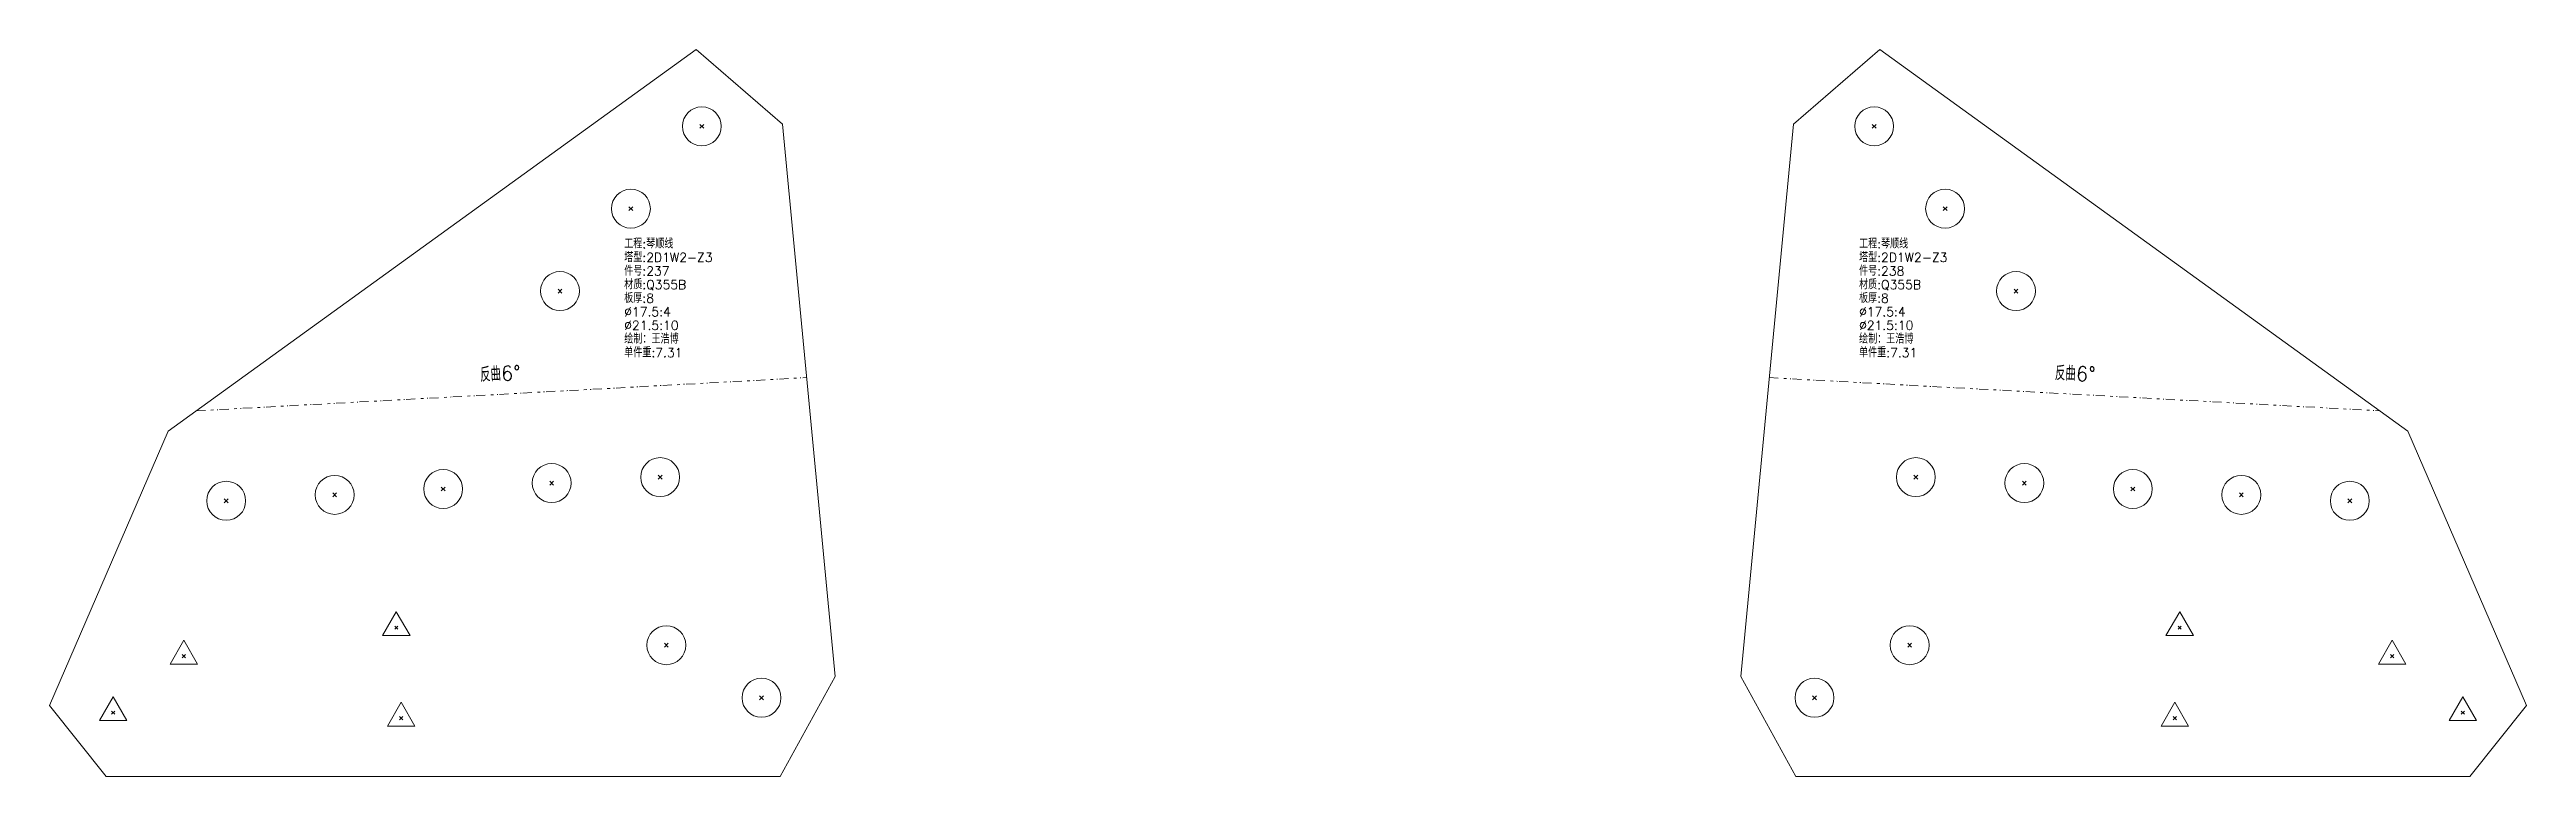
# Model space of a CAD drawing. Extents: x -580 to 8755, y 0 to 14723.
# Drawn here: x 5137 to 6505, y 11921 to 12322 of the extents above; entities that cross this region are included whole.
import ezdxf
from ezdxf.enums import TextEntityAlignment as Align

# ---------------------------------------------------------------- set-up
doc = ezdxf.new("R2010")
doc.units = 0
doc.header["$MEASUREMENT"] = 0
doc.linetypes.add('自定义线型', pattern=[12.9, 5, -3, 1.5, -2, 0.4, -1])
doc.layers.add('1', color=7, linetype='CONTINUOUS', lineweight=25)
doc.styles.get("Standard").update_dxf_attribs({"font": 'simplex.shx', "width": 0.7, "height": 3, "bigfont": 'gbhzfs.shx'})

msp = doc.modelspace()

# ---------------------------------------------------------------- texts
at = {"layer": '1', "color": 7, "linetype": 'Continuous', "lineweight": 18}
for s, p in [('工程:琴顺线', (5454.46646, 12210.63186)), ('工程:琴顺线', (6136.40373, 12210.63186)), ('件号:237', (5454.46646, 12195.63186)), ('塔型:2D1W2-Z3', (5454.46646, 12203.13186)), ('件号:238', (6136.40373, 12195.63186)), ('塔型:2D1W2-Z3', (6136.40373, 12203.13186)), ('材质:Q355B', (5454.46646, 12188.13186)), ('材质:Q355B', (6136.40373, 12188.13186)), ('板厚:8', (5454.46646, 12180.63186)), ('%%c17.5:4', (5454.46646, 12173.13186)), ('板厚:8', (6136.40373, 12180.63186)), ('%%c17.5:4', (6136.40373, 12173.13186)), ('绘制：王浩博', (5454.46646, 12158.13186)), ('%%c21.5:10', (5454.46646, 12165.63186)), ('绘制：王浩博', (6136.40373, 12158.13186)), ('%%c21.5:10', (6136.40373, 12165.63186)), ('单件重:7.31', (5454.46646, 12150.63186)), ('单件重:7.31', (6136.40373, 12150.63186))]:
    msp.add_text(s, height=5, dxfattribs=at).set_placement(p, align=Align.BOTTOM_LEFT)
at = {"layer": '1', "color": 7, "linetype": 'Continuous', "lineweight": 13}
for rotation, p in [(3, (5386.4447, 12136.65454)), (358, (6255.61698, 12136.65455))]:
    msp.add_text('反曲6%%d', height=8, rotation=rotation, dxfattribs=at).set_placement(p, align=Align.BOTTOM_CENTER)

# ---------------------------------------------------------------- linework, layer by layer
at = {"layer": '1', "color": 7, "linetype": 'Continuous', "lineweight": 18}
for p, q in [((5494.19435, 12321.77777), (5202.52496, 12111.20856)), ((5541.91072, 12280.64205), (5494.19435, 12321.77777)), ((6147.86732, 12321.77777), (6100.15095, 12280.64205)), ((6439.53671, 12111.20856), (6147.86732, 12321.77777)), ((5571.03084, 11976.01283), (5541.91072, 12280.64205)), ((6100.15095, 12280.64205), (6071.03084, 11976.01283)), ((5202.52496, 12111.20856), (5137.09357, 11959.90265)), ((6504.96811, 11959.90265), (6439.53671, 12111.20856)), ((5540.59164, 11920.85438), (5571.03084, 11976.01283)), ((6071.03084, 11976.01283), (6101.47004, 11920.85438)), ((5137.09357, 11959.90265), (5168.32228, 11920.85438)), ((6473.73939, 11920.85438), (6504.96811, 11959.90265)), ((5168.32228, 11920.85438), (5540.59164, 11920.85438)), ((6101.47004, 11920.85438), (6473.73939, 11920.85438))]:
    msp.add_line(p, q, dxfattribs=at)
at = {"layer": '1', "color": 7, "linetype": 'Continuous', "lineweight": 13}
for p, q in [((5496.25299, 12278.39224), (5498.40299, 12280.54224)), ((5498.40299, 12278.39224), (5496.25299, 12280.54224)), ((6143.65869, 12278.39225), (6145.80869, 12280.54225)), ((6145.80869, 12278.39225), (6143.65869, 12280.54225)), ((5457.07612, 12232.94808), (5459.22612, 12235.09808)), ((5459.22612, 12232.94808), (5457.07612, 12235.09808)), ((6182.83557, 12232.94808), (6184.98557, 12235.09808)), ((6184.98557, 12232.94808), (6182.83557, 12235.09808)), ((5417.89922, 12187.50392), (5420.04922, 12189.65392)), ((5420.04922, 12187.50392), (5417.89922, 12189.65392)), ((6222.01244, 12187.50392), (6224.16244, 12189.65392)), ((6224.16244, 12187.50392), (6222.01244, 12189.65392)), ((5353.40098, 12078.3391), (5355.55098, 12080.4891)), ((5355.55098, 12078.3391), (5353.40098, 12080.4891)), ((5413.31242, 12081.59771), (5415.46242, 12083.74771)), ((5415.46242, 12081.59771), (5413.31242, 12083.74771)), ((5473.22387, 12084.85631), (5475.37387, 12087.00631)), ((5475.37387, 12084.85631), (5473.22387, 12087.00631)), ((6166.68779, 12084.85631), (6168.83779, 12087.00631)), ((6168.83779, 12084.85631), (6166.68779, 12087.00631)), ((6226.59925, 12081.59771), (6228.74925, 12083.74771)), ((6228.74925, 12081.59771), (6226.59925, 12083.74771)), ((6286.5107, 12078.33911), (6288.6607, 12080.48911)), ((6288.6607, 12078.33911), (6286.5107, 12080.48911)), ((5233.57809, 12071.8219), (5235.72809, 12073.9719)), ((5235.72809, 12071.8219), (5233.57809, 12073.9719)), ((5293.48953, 12075.0805), (5295.63953, 12077.2305)), ((5295.63953, 12075.0805), (5293.48953, 12077.2305)), ((6346.42213, 12075.0805), (6348.57213, 12077.2305)), ((6348.57213, 12075.0805), (6346.42213, 12077.2305)), ((6406.33359, 12071.8219), (6408.48359, 12073.9719)), ((6408.48359, 12071.8219), (6406.33359, 12073.9719)), ((5328.59351, 12011.64549), (5321.01601, 11998.52049)), ((5336.17101, 11998.52049), (5328.59351, 12011.64549)), ((6313.46816, 12011.64549), (6305.89066, 11998.52049)), ((6321.04566, 11998.52049), (6313.46816, 12011.64549)), ((5321.01601, 11998.52049), (5336.17101, 11998.52049)), ((5327.71851, 12002.02049), (5329.46851, 12003.77049)), ((5329.46851, 12002.02049), (5327.71851, 12003.77049)), ((6305.89066, 11998.52049), (6321.04566, 11998.52049)), ((6312.59316, 12002.02049), (6314.34316, 12003.77049)), ((6314.34316, 12002.02049), (6312.59316, 12003.77049)), ((5211.28029, 11995.97155), (5203.70279, 11982.84655)), ((5203.70279, 11982.84655), (5218.85779, 11982.84655)), ((5210.40529, 11986.34655), (5212.15529, 11988.09655)), ((5212.15529, 11986.34655), (5210.40529, 11988.09655)), ((5218.85779, 11982.84655), (5211.28029, 11995.97155)), ((5476.66318, 11992.15647), (5478.81318, 11994.30647)), ((5478.81318, 11992.15647), (5476.66318, 11994.30647)), ((6163.24849, 11992.15647), (6165.39849, 11994.30647)), ((6165.39849, 11992.15647), (6163.24849, 11994.30647)), ((6430.78139, 11995.97155), (6423.20389, 11982.84655)), ((6423.20389, 11982.84655), (6438.35889, 11982.84655)), ((6429.90639, 11986.34655), (6431.65639, 11988.09655)), ((6431.65639, 11986.34655), (6429.90639, 11988.09655)), ((6438.35889, 11982.84655), (6430.78139, 11995.97155)), ((5172.23205, 11964.74286), (5164.65455, 11951.61786)), ((5171.35705, 11955.11786), (5173.10705, 11956.86786)), ((5173.10705, 11955.11786), (5171.35705, 11956.86786)), ((5179.80955, 11951.61786), (5172.23205, 11964.74286)), ((5331.30901, 11961.71929), (5323.73151, 11948.59429)), ((5338.88651, 11948.59429), (5331.30901, 11961.71929)), ((5529.19505, 11963.16676), (5531.34505, 11965.31676)), ((5531.34505, 11963.16676), (5529.19505, 11965.31676)), ((6110.71662, 11963.16676), (6112.86662, 11965.31676)), ((6112.86662, 11963.16676), (6110.71662, 11965.31676)), ((6310.75266, 11961.71929), (6303.17516, 11948.59429)), ((6318.33016, 11948.59429), (6310.75266, 11961.71929)), ((6469.82963, 11964.74285), (6462.25213, 11951.61785)), ((6468.95463, 11955.11785), (6470.70463, 11956.86785)), ((6470.70463, 11955.11785), (6468.95463, 11956.86785)), ((6477.40713, 11951.61785), (6469.82963, 11964.74285)), ((5164.65455, 11951.61786), (5179.80955, 11951.61786)), ((5323.73151, 11948.59429), (5338.88651, 11948.59429)), ((5330.43401, 11952.09429), (5332.18401, 11953.84429)), ((5332.18401, 11952.09429), (5330.43401, 11953.84429)), ((6303.17516, 11948.59429), (6318.33016, 11948.59429)), ((6309.87766, 11952.09429), (6311.62766, 11953.84429)), ((6311.62766, 11952.09429), (6309.87766, 11953.84429)), ((6462.25213, 11951.61785), (6477.40713, 11951.61785))]:
    msp.add_line(p, q, dxfattribs=at)
at = {"layer": '1', "color": 190, "linetype": '自定义线型', "lineweight": 13}
for p, q in [((5218.15685, 12122.49392), (5555.27564, 12140.82992)), ((6086.78603, 12140.82992), (6423.90482, 12122.49392))]:
    msp.add_line(p, q, dxfattribs=at)
at = {"layer": '1', "color": 7, "linetype": 'Continuous', "lineweight": 13}
for centre in [(5497.32799, 12279.46724), (6144.73369, 12279.46725), (5458.15112, 12234.02308), (6183.91057, 12234.02308), (5418.97422, 12188.57892), (6223.08744, 12188.57892), (5414.38742, 12082.67271), (5474.29887, 12085.93131), (6167.76279, 12085.93131), (6227.67425, 12082.67271), (5234.65309, 12072.8969), (5294.56453, 12076.1555), (5354.47598, 12079.4141), (6287.5857, 12079.41411), (6347.49713, 12076.1555), (6407.40859, 12072.8969), (5477.73818, 11993.23147), (6164.32349, 11993.23147), (5530.27005, 11964.24176), (6111.79162, 11964.24176)]:
    msp.add_circle(centre, 10.75, dxfattribs=at)

msp.set_redraw_order([(e.dxf.handle, doc.entitydb.next_handle()) for e in msp.query("TEXT MTEXT ATTDEF DIMENSION ARC_DIMENSION")])  # texts and dimensions are drawn at this point

doc.saveas('drawing.dxf')
